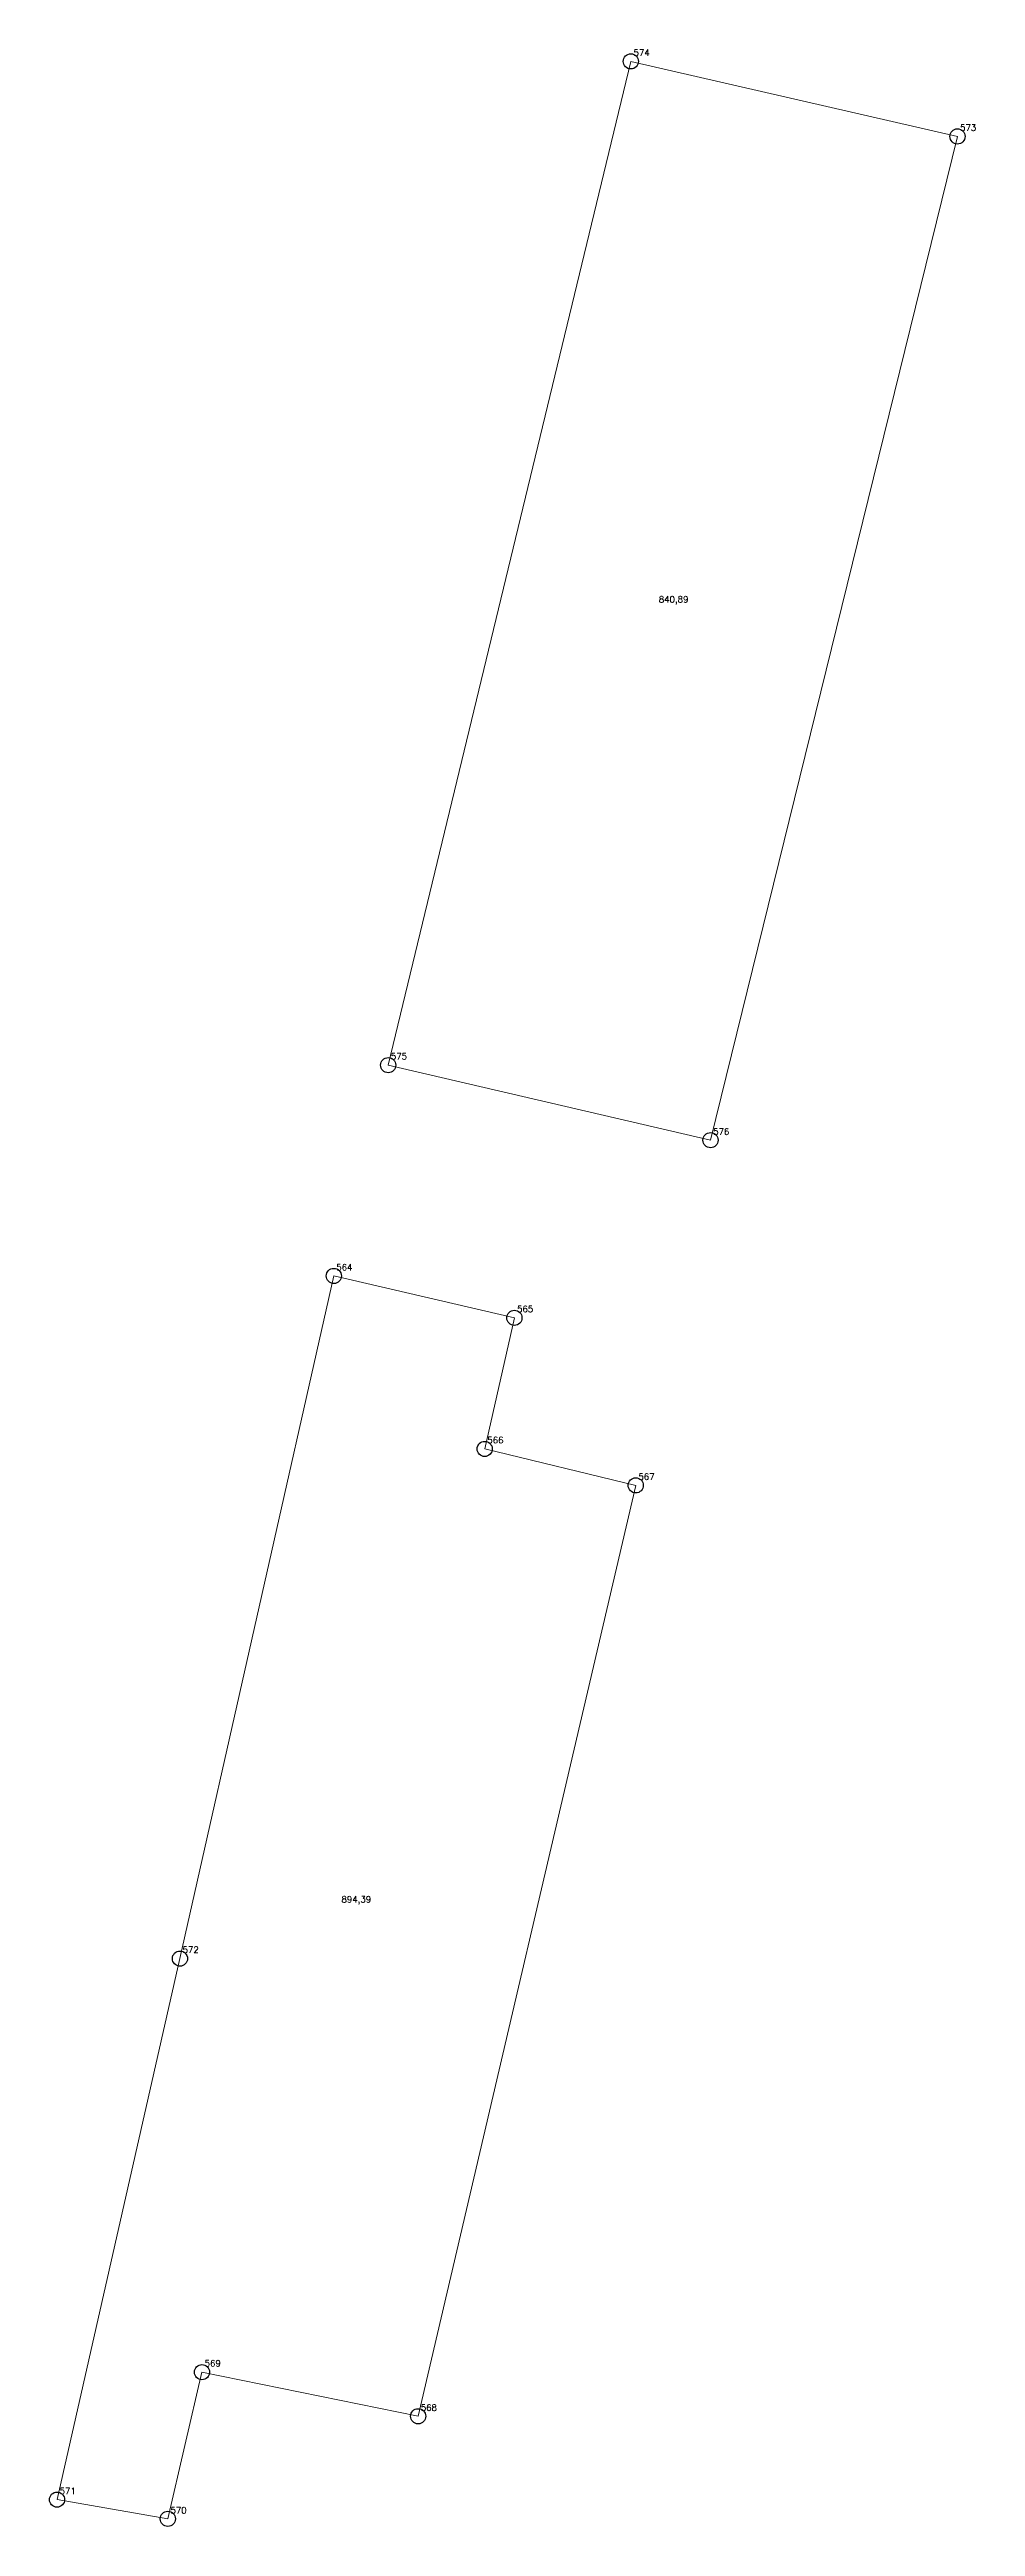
# Model space of a CAD drawing. Extents: x 1390459 to 1399894, y 355072 to 361029.
# Drawn here: x 1394571.1 to 1394616.9, y 358954.4 to 359076.8 of the extents above; entities that cross this region are included whole.
import ezdxf

# ---------------------------------------------------------------- set-up
doc = ezdxf.new("R2010")
doc.units = 0
doc.header["$PDMODE"] = 33
doc.header["$PDSIZE"] = 0.75
doc.layers.add('8 - ценная историческая застройка конец ХIX - начало ХХ века', color=7, linetype='Continuous')
doc.styles.get("Standard").update_dxf_attribs({"font": 'simplex.shx'})

msp = doc.modelspace()

# ---------------------------------------------------------------- texts
at = {"layer": '8 - ценная историческая застройка конец ХIX - начало ХХ века', "color": 7}
for s, p in [('574', (1394599.97, 359076.52)), ('573', (1394616.12, 359072.82)), ('840,89', (1394601.22, 359049.5)), ('575', (1394587.97, 359026.92)), ('576', (1394603.91, 359023.2)), ('564', (1394585.27, 359016.49)), ('565', (1394594.21, 359014.43)), ('566', (1394592.74, 359007.95)), ('567', (1394600.21, 359006.14)), ('894,39', (1394585.53, 358985.25)), ('572', (1394577.67, 358982.76)), ('569', (1394578.76, 358962.32)), ('568', (1394589.45, 358960.13)), ('571', (1394571.59, 358956.01)), ('570', (1394577.07, 358955.06))]:
    msp.add_text(s, height=0.311, dxfattribs=at).set_placement(p)

# ---------------------------------------------------------------- linework, layer by layer
at = {"layer": '8 - ценная историческая застройка конец ХIX - начало ХХ века', "color": 7, "lineweight": 20}
for points in [[(1394615.99, 359072.54), (1394603.78, 359022.93), (1394587.84, 359026.64), (1394599.84, 359076.25), (1394615.99, 359072.54)], [(1394585.15, 359016.22), (1394594.08, 359014.15), (1394592.61, 359007.67), (1394600.08, 359005.87), (1394589.32, 358959.86), (1394578.63, 358962.04), (1394576.94, 358954.79), (1394571.46, 358955.74), (1394577.54, 358982.48), (1394585.15, 359016.22)]]:
    msp.add_lwpolyline(points, close=True, dxfattribs=at)
at = {"layer": '8 - ценная историческая застройка конец ХIX - начало ХХ века'}
for p in [(1394599.84, 359076.25), (1394615.99, 359072.54), (1394587.84, 359026.64), (1394603.78, 359022.93), (1394585.15, 359016.22), (1394594.08, 359014.15), (1394592.61, 359007.67), (1394600.08, 359005.87), (1394577.54, 358982.48), (1394578.63, 358962.04), (1394589.32, 358959.86), (1394571.46, 358955.74), (1394576.94, 358954.79)]:
    msp.add_point(p, dxfattribs=at)

msp.set_redraw_order([(e.dxf.handle, doc.entitydb.next_handle()) for e in msp.query("TEXT MTEXT ATTDEF DIMENSION ARC_DIMENSION")])  # texts and dimensions are drawn at this point

doc.saveas('drawing.dxf')
